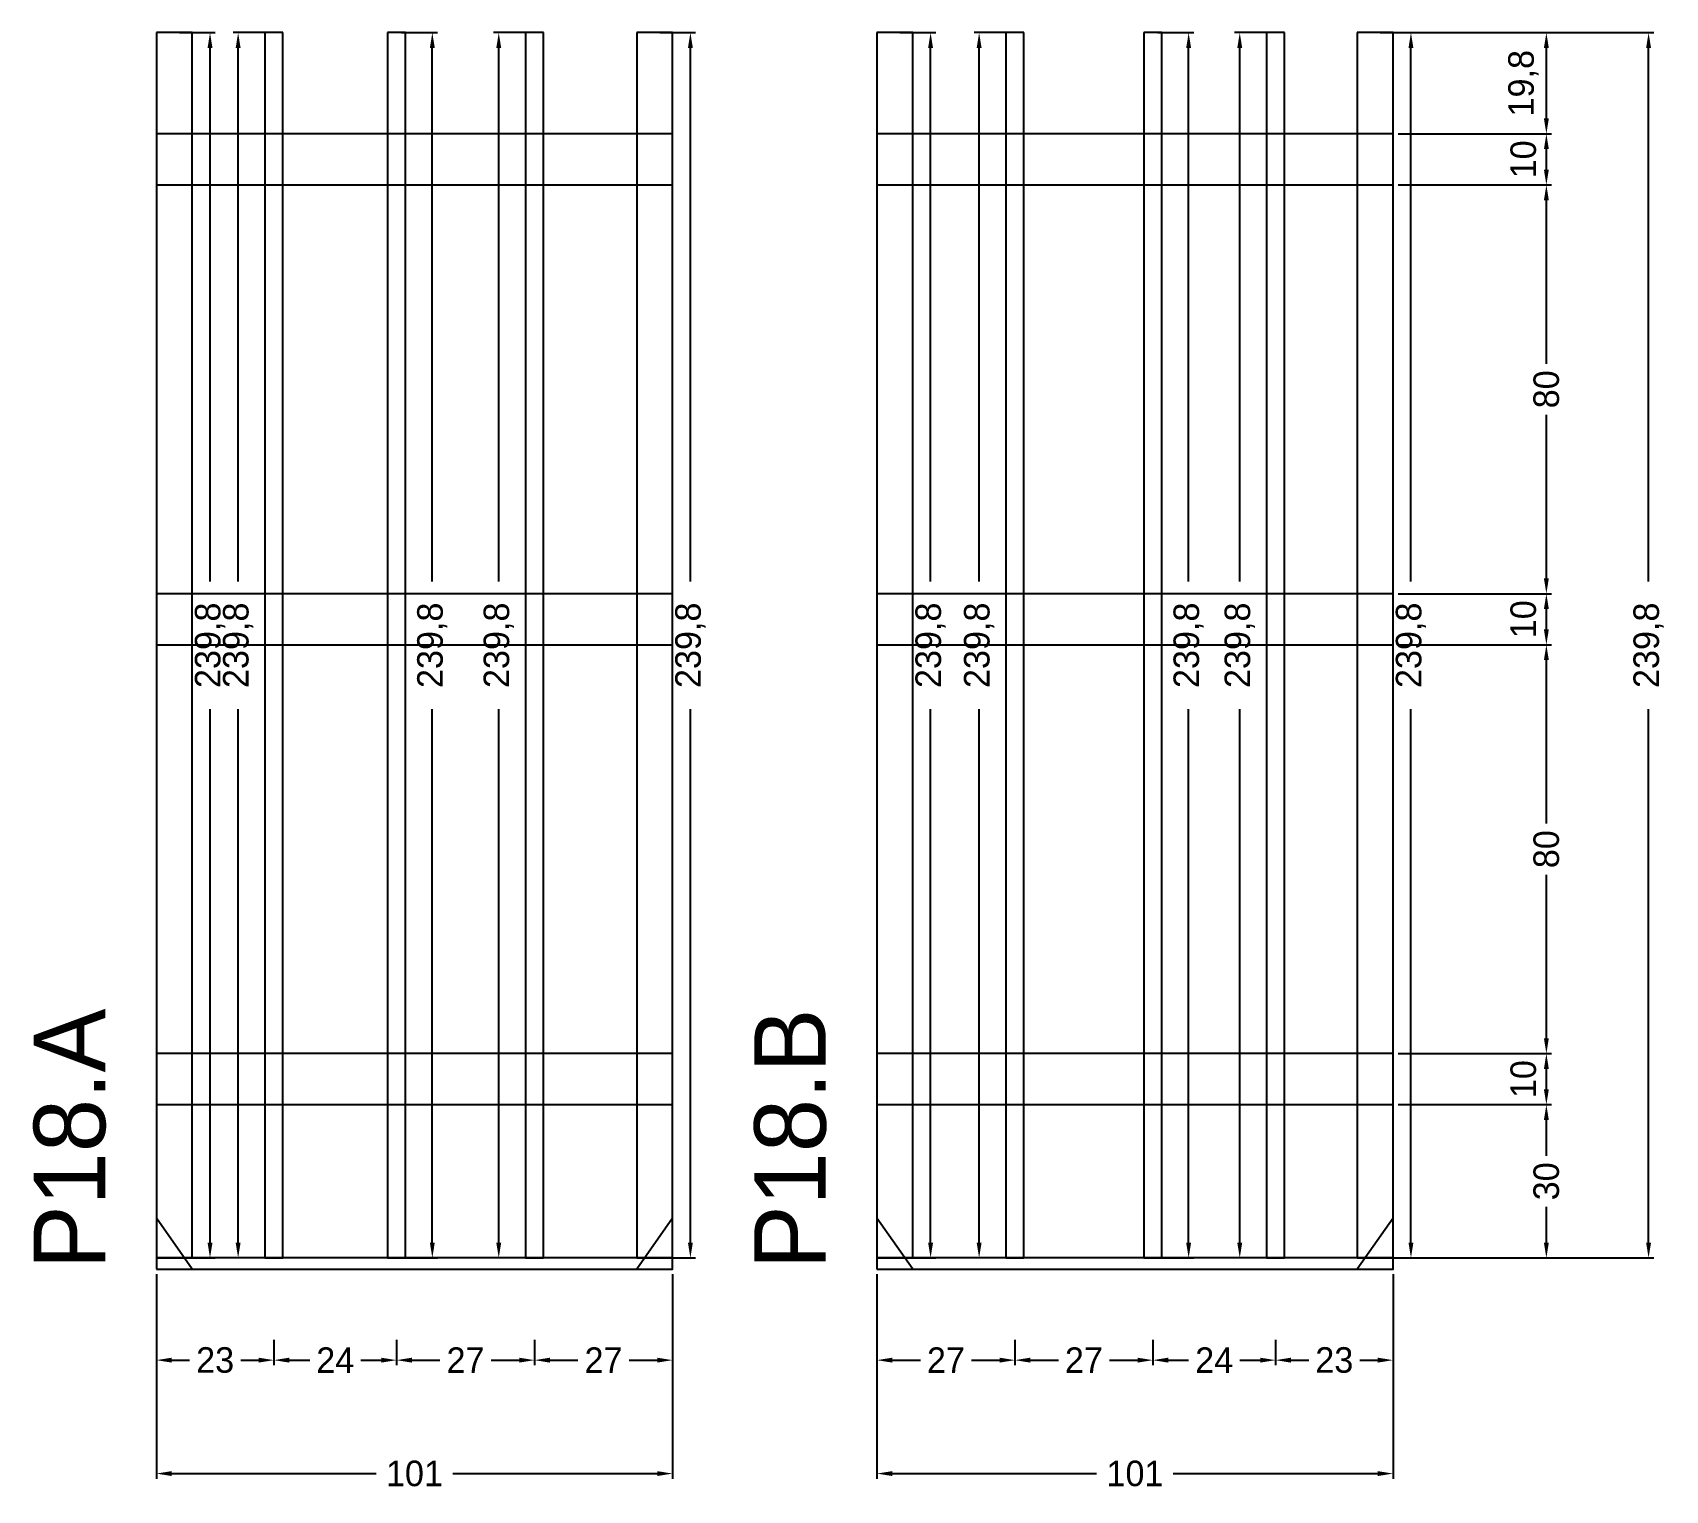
# Model space of a CAD drawing. Header units: centimetres. Extents: x -8500 to 4295, y -490 to 295.
# Drawn here: x 3975.8 to 4295.3, y -43.3 to 242 of the extents above; entities that cross this region are included whole.
import ezdxf

# ---------------------------------------------------------------- set-up
doc = ezdxf.new("R2010")
doc.units = ezdxf.units.CM
for name, color, linetype in [('COTA', 241, 'Continuous'), ('NOMENCLATURA', 7, 'Continuous'), ('SARR_2.2x10', 60, 'Continuous'), ('SARR_2.2x7', 40, 'Continuous'), ('SARR_3.5x7', 81, 'Continuous')]:
    doc.layers.add(name, color=color, linetype=linetype)
doc.dimstyles.new('PAINEL-NOVA', dxfattribs={"dimtxt": 5, "dimasz": 3, "dimexe": 1, "dimexo": 1, "dimgap": 1, "dimtad": 1, "dimcen": 2.5, "dimazin": 3, "dimtfac": 1, "dimtmove": 0, "dimatfit": 3})

msp = doc.modelspace()

# ---------------------------------------------------------------- texts
at = {"layer": 'NOMENCLATURA'}
for s, p in [('P18.A', (3990, 0)), ('P18.B', (4131, 0))]:
    msp.add_text(s, height=14, rotation=90, dxfattribs=at).set_placement(p)

# ---------------------------------------------------------------- blocks, each defined once
blk = doc.blocks.new('_CLOSEDFILLED')
at = {"color": 0, "linetype": 'BYBLOCK'}
blk.add_solid([(-1, 0.16), (0, 0), (-1, -0.16)], dxfattribs=at)
blk = doc.blocks.new('*D43')
for p, q in [((4004.5, 242), (4011.5, 242)), ((4010.5, 134.6), (4010.5, 239)), ((4010.5, 5.2), (4010.5, 109.6)), ((4004.5, 2.2), (4011.5, 2.2))]:
    blk.add_line(p, q)
at = {"layer": 'Defpoints'}
for p in [(4003.5, 242), (4003.5, 2.2), (4010.5, 2.2)]:
    blk.add_point(p, dxfattribs=at)
at = {"layer": 'COTA', "xscale": 3, "yscale": 3}
for p, rotation in [((4010.5, 242), 90), ((4010.5, 2.2), 270)]:
    blk.add_blockref('_CLOSEDFILLED', p, dxfattribs=dict(at, rotation=rotation))
at = {"layer": 'COTA', "insert": (4010.5, 122.1), "char_height": 5, "attachment_point": 5, "rotation": 90}
blk.add_mtext('239,8', dxfattribs=at)
blk = doc.blocks.new('*D44')
for p, q in [((4022, 242), (4015, 242)), ((4016, 134.6), (4016, 239)), ((4016, 5.2), (4016, 109.6)), ((4022, 2.2), (4015, 2.2))]:
    blk.add_line(p, q)
at = {"layer": 'Defpoints'}
for p in [(4023, 242), (4016, 2.2), (4023, 2.2)]:
    blk.add_point(p, dxfattribs=at)
at = {"layer": 'COTA', "xscale": 3, "yscale": 3}
for p, rotation in [((4016, 242), 90), ((4016, 2.2), 270)]:
    blk.add_blockref('_CLOSEDFILLED', p, dxfattribs=dict(at, rotation=rotation))
at = {"layer": 'COTA', "insert": (4016, 122.1), "char_height": 5, "attachment_point": 5, "rotation": 90}
blk.add_mtext('239,8', dxfattribs=at)
blk = doc.blocks.new('*D45')
for p, q in [((4048, 242), (4055, 242)), ((4054, 134.6), (4054, 239)), ((4054, 5.2), (4054, 109.6)), ((4048, 2.2), (4055, 2.2))]:
    blk.add_line(p, q)
at = {"layer": 'Defpoints'}
for p in [(4047, 242), (4047, 2.2), (4054, 2.2)]:
    blk.add_point(p, dxfattribs=at)
at = {"layer": 'COTA', "xscale": 3, "yscale": 3}
for p, rotation in [((4054, 242), 90), ((4054, 2.2), 270)]:
    blk.add_blockref('_CLOSEDFILLED', p, dxfattribs=dict(at, rotation=rotation))
at = {"layer": 'COTA', "insert": (4054, 122.1), "char_height": 5, "attachment_point": 5, "rotation": 90}
blk.add_mtext('239,8', dxfattribs=at)
blk = doc.blocks.new('*D46')
for p, q in [((4073, 242), (4066, 242)), ((4067, 134.6), (4067, 239)), ((4067, 5.2), (4067, 109.6)), ((4073, 2.2), (4066, 2.2))]:
    blk.add_line(p, q)
at = {"layer": 'Defpoints'}
for p in [(4074, 242), (4067, 2.2), (4074, 2.2)]:
    blk.add_point(p, dxfattribs=at)
at = {"layer": 'COTA', "xscale": 3, "yscale": 3}
for p, rotation in [((4067, 242), 90), ((4067, 2.2), 270)]:
    blk.add_blockref('_CLOSEDFILLED', p, dxfattribs=dict(at, rotation=rotation))
at = {"layer": 'COTA', "insert": (4067, 122.1), "char_height": 5, "attachment_point": 5, "rotation": 90}
blk.add_mtext('239,8', dxfattribs=at)
blk = doc.blocks.new('*D47')
for p, q in [((4098.5, 242), (4105.5, 242)), ((4104.5, 134.6), (4104.5, 239)), ((4104.5, 5.2), (4104.5, 109.6)), ((4098.5, 2.2), (4105.5, 2.2))]:
    blk.add_line(p, q)
at = {"layer": 'Defpoints'}
for p in [(4097.5, 242), (4097.5, 2.2), (4104.5, 2.2)]:
    blk.add_point(p, dxfattribs=at)
at = {"layer": 'COTA', "xscale": 3, "yscale": 3}
for p, rotation in [((4104.5, 242), 90), ((4104.5, 2.2), 270)]:
    blk.add_blockref('_CLOSEDFILLED', p, dxfattribs=dict(at, rotation=rotation))
at = {"layer": 'COTA', "insert": (4104.5, 122.1), "char_height": 5, "attachment_point": 5, "rotation": 90}
blk.add_mtext('239,8', dxfattribs=at)
blk = doc.blocks.new('*D48')
for p, q in [((4000, -13.8), (4000, -18.8)), ((4023, -13.8), (4023, -18.8)), ((4003, -17.8), (4006.5, -17.8)), ((4016.5, -17.8), (4020, -17.8))]:
    blk.add_line(p, q)
at = {"layer": 'Defpoints'}
for p in [(4000, -12.8), (4023, -12.8), (4000, -17.8)]:
    blk.add_point(p, dxfattribs=at)
at = {"layer": 'COTA', "xscale": 3, "yscale": 3, "rotation": 180}
blk.add_blockref('_CLOSEDFILLED', (4000, -17.8), dxfattribs=at)
at = {"layer": 'COTA', "xscale": 3, "yscale": 3}
blk.add_blockref('_CLOSEDFILLED', (4023, -17.8), dxfattribs=at)
at = {"layer": 'COTA', "insert": (4011.5, -17.8), "char_height": 5, "attachment_point": 5}
blk.add_mtext('23', dxfattribs=at)
blk = doc.blocks.new('*D49')
for p, q in [((4023, -13.8), (4023, -18.8)), ((4047, -13.8), (4047, -18.8)), ((4026, -17.8), (4030, -17.8)), ((4040, -17.8), (4044, -17.8))]:
    blk.add_line(p, q)
at = {"layer": 'Defpoints'}
for p in [(4023, -12.8), (4047, -12.8), (4023, -17.8)]:
    blk.add_point(p, dxfattribs=at)
at = {"layer": 'COTA', "xscale": 3, "yscale": 3, "rotation": 180}
blk.add_blockref('_CLOSEDFILLED', (4023, -17.8), dxfattribs=at)
at = {"layer": 'COTA', "xscale": 3, "yscale": 3}
blk.add_blockref('_CLOSEDFILLED', (4047, -17.8), dxfattribs=at)
at = {"layer": 'COTA', "insert": (4035, -17.8), "char_height": 5, "attachment_point": 5}
blk.add_mtext('24', dxfattribs=at)
blk = doc.blocks.new('*D50')
for p, q in [((4047, -13.8), (4047, -18.8)), ((4074, -13.8), (4074, -18.8)), ((4050, -17.8), (4055.5, -17.8)), ((4065.5, -17.8), (4071, -17.8))]:
    blk.add_line(p, q)
at = {"layer": 'Defpoints'}
for p in [(4047, -12.8), (4074, -12.8), (4047, -17.8)]:
    blk.add_point(p, dxfattribs=at)
at = {"layer": 'COTA', "xscale": 3, "yscale": 3, "rotation": 180}
blk.add_blockref('_CLOSEDFILLED', (4047, -17.8), dxfattribs=at)
at = {"layer": 'COTA', "xscale": 3, "yscale": 3}
blk.add_blockref('_CLOSEDFILLED', (4074, -17.8), dxfattribs=at)
at = {"layer": 'COTA', "insert": (4060.5, -17.8), "char_height": 5, "attachment_point": 5}
blk.add_mtext('27', dxfattribs=at)
blk = doc.blocks.new('*D51')
for p, q in [((4074, -13.8), (4074, -18.8)), ((4101, -13.8), (4101, -18.8)), ((4077, -17.8), (4082.5, -17.8)), ((4092.5, -17.8), (4098, -17.8))]:
    blk.add_line(p, q)
at = {"layer": 'Defpoints'}
for p in [(4074, -12.8), (4101, -12.8), (4074, -17.8)]:
    blk.add_point(p, dxfattribs=at)
at = {"layer": 'COTA', "xscale": 3, "yscale": 3, "rotation": 180}
blk.add_blockref('_CLOSEDFILLED', (4074, -17.8), dxfattribs=at)
at = {"layer": 'COTA', "xscale": 3, "yscale": 3}
blk.add_blockref('_CLOSEDFILLED', (4101, -17.8), dxfattribs=at)
at = {"layer": 'COTA', "insert": (4087.5, -17.8), "char_height": 5, "attachment_point": 5}
blk.add_mtext('27', dxfattribs=at)
blk = doc.blocks.new('*D52')
for p, q in [((4000, -1), (4000, -41)), ((4101, -1), (4101, -41)), ((4003, -40), (4043, -40)), ((4058, -40), (4098, -40))]:
    blk.add_line(p, q)
at = {"layer": 'Defpoints'}
for p in [(4000, 0), (4101, 0), (4000, -40)]:
    blk.add_point(p, dxfattribs=at)
at = {"layer": 'COTA', "xscale": 3, "yscale": 3, "rotation": 180}
blk.add_blockref('_CLOSEDFILLED', (4000, -40), dxfattribs=at)
at = {"layer": 'COTA', "xscale": 3, "yscale": 3}
blk.add_blockref('_CLOSEDFILLED', (4101, -40), dxfattribs=at)
at = {"layer": 'COTA', "insert": (4050.5, -40), "char_height": 5, "attachment_point": 5}
blk.add_mtext('101', dxfattribs=at)
blk = doc.blocks.new('GRA-E')
at = {"layer": 'SARR_2.2x7'}
blk.add_lwpolyline([(0, 0), (7, 0), (0, 10)], close=True, dxfattribs=at)
blk = doc.blocks.new('GRA-D')
at = {"layer": 'SARR_2.2x7'}
blk.add_lwpolyline([(0, 0), (7, 0), (7, 10)], close=True, dxfattribs=at)
blk = doc.blocks.new('*D53')
for p, q in [((4145.5, 242), (4152.5, 242)), ((4151.5, 134.6), (4151.5, 239)), ((4151.5, 5.2), (4151.5, 109.6)), ((4145.5, 2.2), (4152.5, 2.2))]:
    blk.add_line(p, q)
at = {"layer": 'Defpoints'}
for p in [(4144.5, 242), (4144.5, 2.2), (4151.5, 2.2)]:
    blk.add_point(p, dxfattribs=at)
at = {"layer": 'COTA', "xscale": 3, "yscale": 3}
for p, rotation in [((4151.5, 242), 90), ((4151.5, 2.2), 270)]:
    blk.add_blockref('_CLOSEDFILLED', p, dxfattribs=dict(at, rotation=rotation))
at = {"layer": 'COTA', "insert": (4151.5, 122.1), "char_height": 5, "attachment_point": 5, "rotation": 90}
blk.add_mtext('239,8', dxfattribs=at)
blk = doc.blocks.new('*D54')
for p, q in [((4167, 242), (4160, 242)), ((4161, 134.6), (4161, 239)), ((4161, 5.2), (4161, 109.6)), ((4167, 2.2), (4160, 2.2))]:
    blk.add_line(p, q)
at = {"layer": 'Defpoints'}
for p in [(4168, 242), (4161, 2.2), (4168, 2.2)]:
    blk.add_point(p, dxfattribs=at)
at = {"layer": 'COTA', "xscale": 3, "yscale": 3}
for p, rotation in [((4161, 242), 90), ((4161, 2.2), 270)]:
    blk.add_blockref('_CLOSEDFILLED', p, dxfattribs=dict(at, rotation=rotation))
at = {"layer": 'COTA', "insert": (4161, 122.1), "char_height": 5, "attachment_point": 5, "rotation": 90}
blk.add_mtext('239,8', dxfattribs=at)
blk = doc.blocks.new('*D55')
for p, q in [((4196, 242), (4203, 242)), ((4202, 134.6), (4202, 239)), ((4202, 5.2), (4202, 109.6)), ((4196, 2.2), (4203, 2.2))]:
    blk.add_line(p, q)
at = {"layer": 'Defpoints'}
for p in [(4195, 242), (4195, 2.2), (4202, 2.2)]:
    blk.add_point(p, dxfattribs=at)
at = {"layer": 'COTA', "xscale": 3, "yscale": 3}
for p, rotation in [((4202, 242), 90), ((4202, 2.2), 270)]:
    blk.add_blockref('_CLOSEDFILLED', p, dxfattribs=dict(at, rotation=rotation))
at = {"layer": 'COTA', "insert": (4202, 122.1), "char_height": 5, "attachment_point": 5, "rotation": 90}
blk.add_mtext('239,8', dxfattribs=at)
blk = doc.blocks.new('*D56')
for p, q in [((4218, 242), (4211, 242)), ((4212, 134.6), (4212, 239)), ((4212, 5.2), (4212, 109.6)), ((4218, 2.2), (4211, 2.2))]:
    blk.add_line(p, q)
at = {"layer": 'Defpoints'}
for p in [(4219, 242), (4212, 2.2), (4219, 2.2)]:
    blk.add_point(p, dxfattribs=at)
at = {"layer": 'COTA', "xscale": 3, "yscale": 3}
for p, rotation in [((4212, 242), 90), ((4212, 2.2), 270)]:
    blk.add_blockref('_CLOSEDFILLED', p, dxfattribs=dict(at, rotation=rotation))
at = {"layer": 'COTA', "insert": (4212, 122.1), "char_height": 5, "attachment_point": 5, "rotation": 90}
blk.add_mtext('239,8', dxfattribs=at)
blk = doc.blocks.new('*D57')
for p, q in [((4239.5, 242), (4246.5, 242)), ((4245.5, 134.6), (4245.5, 239)), ((4245.5, 5.2), (4245.5, 109.6)), ((4239.5, 2.2), (4246.5, 2.2))]:
    blk.add_line(p, q)
at = {"layer": 'Defpoints'}
for p in [(4238.5, 242), (4238.5, 2.2), (4245.5, 2.2)]:
    blk.add_point(p, dxfattribs=at)
at = {"layer": 'COTA', "xscale": 3, "yscale": 3}
for p, rotation in [((4245.5, 242), 90), ((4245.5, 2.2), 270)]:
    blk.add_blockref('_CLOSEDFILLED', p, dxfattribs=dict(at, rotation=rotation))
at = {"layer": 'COTA', "insert": (4245.5, 122.1), "char_height": 5, "attachment_point": 5, "rotation": 90}
blk.add_mtext('239,8', dxfattribs=at)
blk = doc.blocks.new('*D58')
for p, q in [((4141, -13.8), (4141, -18.8)), ((4168, -13.8), (4168, -18.8)), ((4144, -17.8), (4149.5, -17.8)), ((4159.5, -17.8), (4165, -17.8))]:
    blk.add_line(p, q)
at = {"layer": 'Defpoints'}
for p in [(4141, -12.8), (4168, -12.8), (4141, -17.8)]:
    blk.add_point(p, dxfattribs=at)
at = {"layer": 'COTA', "xscale": 3, "yscale": 3, "rotation": 180}
blk.add_blockref('_CLOSEDFILLED', (4141, -17.8), dxfattribs=at)
at = {"layer": 'COTA', "xscale": 3, "yscale": 3}
blk.add_blockref('_CLOSEDFILLED', (4168, -17.8), dxfattribs=at)
at = {"layer": 'COTA', "insert": (4154.5, -17.8), "char_height": 5, "attachment_point": 5}
blk.add_mtext('27', dxfattribs=at)
blk = doc.blocks.new('*D59')
for p, q in [((4168, -13.8), (4168, -18.8)), ((4195, -13.8), (4195, -18.8)), ((4171, -17.8), (4176.5, -17.8)), ((4186.5, -17.8), (4192, -17.8))]:
    blk.add_line(p, q)
at = {"layer": 'Defpoints'}
for p in [(4168, -12.8), (4195, -12.8), (4168, -17.8)]:
    blk.add_point(p, dxfattribs=at)
at = {"layer": 'COTA', "xscale": 3, "yscale": 3, "rotation": 180}
blk.add_blockref('_CLOSEDFILLED', (4168, -17.8), dxfattribs=at)
at = {"layer": 'COTA', "xscale": 3, "yscale": 3}
blk.add_blockref('_CLOSEDFILLED', (4195, -17.8), dxfattribs=at)
at = {"layer": 'COTA', "insert": (4181.5, -17.8), "char_height": 5, "attachment_point": 5}
blk.add_mtext('27', dxfattribs=at)
blk = doc.blocks.new('*D60')
for p, q in [((4195, -13.8), (4195, -18.8)), ((4219, -13.8), (4219, -18.8)), ((4198, -17.8), (4202, -17.8)), ((4212, -17.8), (4216, -17.8))]:
    blk.add_line(p, q)
at = {"layer": 'Defpoints'}
for p in [(4195, -12.8), (4219, -12.8), (4195, -17.8)]:
    blk.add_point(p, dxfattribs=at)
at = {"layer": 'COTA', "xscale": 3, "yscale": 3, "rotation": 180}
blk.add_blockref('_CLOSEDFILLED', (4195, -17.8), dxfattribs=at)
at = {"layer": 'COTA', "xscale": 3, "yscale": 3}
blk.add_blockref('_CLOSEDFILLED', (4219, -17.8), dxfattribs=at)
at = {"layer": 'COTA', "insert": (4207, -17.8), "char_height": 5, "attachment_point": 5}
blk.add_mtext('24', dxfattribs=at)
blk = doc.blocks.new('*D61')
for p, q in [((4219, -13.8), (4219, -18.8)), ((4242, -13.8), (4242, -18.8)), ((4222, -17.8), (4225.5, -17.8)), ((4235.5, -17.8), (4239, -17.8))]:
    blk.add_line(p, q)
at = {"layer": 'Defpoints'}
for p in [(4219, -12.8), (4242, -12.8), (4219, -17.8)]:
    blk.add_point(p, dxfattribs=at)
at = {"layer": 'COTA', "xscale": 3, "yscale": 3, "rotation": 180}
blk.add_blockref('_CLOSEDFILLED', (4219, -17.8), dxfattribs=at)
at = {"layer": 'COTA', "xscale": 3, "yscale": 3}
blk.add_blockref('_CLOSEDFILLED', (4242, -17.8), dxfattribs=at)
at = {"layer": 'COTA', "insert": (4230.5, -17.8), "char_height": 5, "attachment_point": 5}
blk.add_mtext('23', dxfattribs=at)
blk = doc.blocks.new('*D62')
for p, q in [((4141, -1), (4141, -41)), ((4242, -1), (4242, -41)), ((4144, -40), (4184, -40)), ((4199, -40), (4239, -40))]:
    blk.add_line(p, q)
at = {"layer": 'Defpoints'}
for p in [(4141, 0), (4242, 0), (4141, -40)]:
    blk.add_point(p, dxfattribs=at)
at = {"layer": 'COTA', "xscale": 3, "yscale": 3, "rotation": 180}
blk.add_blockref('_CLOSEDFILLED', (4141, -40), dxfattribs=at)
at = {"layer": 'COTA', "xscale": 3, "yscale": 3}
blk.add_blockref('_CLOSEDFILLED', (4242, -40), dxfattribs=at)
at = {"layer": 'COTA', "insert": (4191.5, -40), "char_height": 5, "attachment_point": 5}
blk.add_mtext('101', dxfattribs=at)
blk = doc.blocks.new('*D63')
for p, q in [((4243, 242), (4293, 242)), ((4292, 134.6), (4292, 239)), ((4292, 5.2), (4292, 109.6)), ((4243, 2.2), (4293, 2.2))]:
    blk.add_line(p, q)
at = {"layer": 'Defpoints'}
for p in [(4242, 242), (4242, 2.2), (4292, 2.2)]:
    blk.add_point(p, dxfattribs=at)
at = {"layer": 'COTA', "xscale": 3, "yscale": 3}
for p, rotation in [((4292, 242), 90), ((4292, 2.2), 270)]:
    blk.add_blockref('_CLOSEDFILLED', p, dxfattribs=dict(at, rotation=rotation))
at = {"layer": 'COTA', "insert": (4292, 122.1), "char_height": 5, "attachment_point": 5, "rotation": 90}
blk.add_mtext('239,8', dxfattribs=at)
blk = doc.blocks.new('*D64')
for p, q in [((4243, 32.2), (4273, 32.2)), ((4272, 22.2), (4272, 29.2)), ((4272, 5.2), (4272, 12.2)), ((4243, 2.2), (4273, 2.2))]:
    blk.add_line(p, q)
at = {"layer": 'Defpoints'}
for p in [(4242, 32.2), (4242, 2.2), (4272, 2.2)]:
    blk.add_point(p, dxfattribs=at)
at = {"layer": 'COTA', "xscale": 3, "yscale": 3}
for p, rotation in [((4272, 32.2), 90), ((4272, 2.2), 270)]:
    blk.add_blockref('_CLOSEDFILLED', p, dxfattribs=dict(at, rotation=rotation))
at = {"layer": 'COTA', "insert": (4272, 17.2), "char_height": 5, "attachment_point": 5, "rotation": 90}
blk.add_mtext('30', dxfattribs=at)
blk = doc.blocks.new('*D65')
for p, q in [((4243, 42.2), (4273, 42.2)), ((4272, 35.2), (4272, 39.2)), ((4243, 32.2), (4273, 32.2))]:
    blk.add_line(p, q)
at = {"layer": 'Defpoints'}
for p in [(4242, 42.2), (4242, 32.2), (4272, 32.2)]:
    blk.add_point(p, dxfattribs=at)
at = {"layer": 'COTA', "xscale": 3, "yscale": 3}
for p, rotation in [((4272, 42.2), 90), ((4272, 32.2), 270)]:
    blk.add_blockref('_CLOSEDFILLED', p, dxfattribs=dict(at, rotation=rotation))
at = {"layer": 'COTA', "insert": (4267.5, 37.2), "char_height": 5, "attachment_point": 5, "rotation": 90}
blk.add_mtext('10', dxfattribs=at)
blk = doc.blocks.new('*D66')
for p, q in [((4243, 122.2), (4273, 122.2)), ((4272, 87.2), (4272, 119.2)), ((4272, 45.2), (4272, 77.2)), ((4243, 42.2), (4273, 42.2))]:
    blk.add_line(p, q)
at = {"layer": 'Defpoints'}
for p in [(4242, 122.2), (4242, 42.2), (4272, 42.2)]:
    blk.add_point(p, dxfattribs=at)
at = {"layer": 'COTA', "xscale": 3, "yscale": 3}
for p, rotation in [((4272, 122.2), 90), ((4272, 42.2), 270)]:
    blk.add_blockref('_CLOSEDFILLED', p, dxfattribs=dict(at, rotation=rotation))
at = {"layer": 'COTA', "insert": (4272, 82.2), "char_height": 5, "attachment_point": 5, "rotation": 90}
blk.add_mtext('80', dxfattribs=at)
blk = doc.blocks.new('*D68')
for p, q in [((4243, 212.2), (4273, 212.2)), ((4272, 177.2), (4272, 209.2)), ((4272, 135.2), (4272, 167.2)), ((4243, 132.2), (4273, 132.2))]:
    blk.add_line(p, q)
at = {"layer": 'Defpoints'}
for p in [(4242, 212.2), (4242, 132.2), (4272, 132.2)]:
    blk.add_point(p, dxfattribs=at)
at = {"layer": 'COTA', "xscale": 3, "yscale": 3}
for p, rotation in [((4272, 212.2), 90), ((4272, 132.2), 270)]:
    blk.add_blockref('_CLOSEDFILLED', p, dxfattribs=dict(at, rotation=rotation))
at = {"layer": 'COTA', "insert": (4272, 172.2), "char_height": 5, "attachment_point": 5, "rotation": 90}
blk.add_mtext('80', dxfattribs=at)
blk = doc.blocks.new('*D69')
for p, q in [((4243, 222.2), (4273, 222.2)), ((4272, 215.2), (4272, 219.2)), ((4243, 212.2), (4273, 212.2))]:
    blk.add_line(p, q)
at = {"layer": 'Defpoints'}
for p in [(4242, 222.2), (4242, 212.2), (4272, 212.2)]:
    blk.add_point(p, dxfattribs=at)
at = {"layer": 'COTA', "xscale": 3, "yscale": 3}
for p, rotation in [((4272, 222.2), 90), ((4272, 212.2), 270)]:
    blk.add_blockref('_CLOSEDFILLED', p, dxfattribs=dict(at, rotation=rotation))
at = {"layer": 'COTA', "insert": (4267.5, 217.2), "char_height": 5, "attachment_point": 5, "rotation": 90}
blk.add_mtext('10', dxfattribs=at)

# ---------------------------------------------------------------- dimensions: what is measured, and where the dimension line sits
at = {"layer": 'COTA'}
for base, p1, p2, picture, middle in [((4010.5, 2.2), (4003.5, 2.2), (4003.5, 242), '*D43', (4010.5, 122.1)), ((4016, 2.2), (4023, 2.2), (4023, 242), '*D44', (4016, 122.1)), ((4054, 2.2), (4047, 2.2), (4047, 242), '*D45', (4054, 122.1)), ((4067, 2.2), (4074, 2.2), (4074, 242), '*D46', (4067, 122.1)), ((4104.5, 2.2), (4097.5, 2.2), (4097.5, 242), '*D47', (4104.5, 122.1)), ((4151.5, 2.2), (4144.5, 2.2), (4144.5, 242), '*D53', (4151.5, 122.1)), ((4161, 2.2), (4168, 2.2), (4168, 242), '*D54', (4161, 122.1)), ((4202, 2.2), (4195, 2.2), (4195, 242), '*D55', (4202, 122.1)), ((4212, 2.2), (4219, 2.2), (4219, 242), '*D56', (4212, 122.1)), ((4245.5, 2.2), (4238.5, 2.2), (4238.5, 242), '*D57', (4245.5, 122.1)), ((4292, 2.2), (4242, 2.2), (4242, 242), '*D63', (4292, 122.1)), ((4272, 212.2), (4242, 212.2), (4242, 222.2), '*D69', (4267.5, 217.2)), ((4272, 132.2), (4242, 132.2), (4242, 212.2), '*D68', (4272, 172.2)), ((4272, 42.2), (4242, 42.2), (4242, 122.2), '*D66', (4272, 82.2)), ((4272, 32.2), (4242, 32.2), (4242, 42.2), '*D65', (4267.5, 37.2)), ((4272, 2.2), (4242, 2.2), (4242, 32.2), '*D64', (4272, 17.2))]:
    dim = msp.add_linear_dim(base=base, p1=p1, p2=p2, angle=90, dimstyle='PAINEL-NOVA', dxfattribs=at)
    dim.commit()
    dim.dimension.update_dxf_attribs({"geometry": picture, "text_midpoint": middle})
for base, p1, p2 in [((4272, 222.2), (4242, 222.2), (4242, 242)), ((4272, 122.2), (4242, 122.2), (4242, 132.2))]:
    msp.add_linear_dim(base=base, p1=p1, p2=p2, angle=90, dimstyle='PAINEL-NOVA', dxfattribs=at).render()
for base, p1, p2, picture, middle in [((4000, -40), (4000, 0), (4101, 0), '*D52', (4050.5, -40)), ((4141, -40), (4141, 0), (4242, 0), '*D62', (4191.5, -40)), ((4000, -17.8), (4000, -12.8), (4023, -12.8), '*D48', (4011.5, -17.8)), ((4023, -17.8), (4023, -12.8), (4047, -12.8), '*D49', (4035, -17.8)), ((4047, -17.8), (4047, -12.8), (4074, -12.8), '*D50', (4060.5, -17.8)), ((4074, -17.8), (4074, -12.8), (4101, -12.8), '*D51', (4087.5, -17.8)), ((4141, -17.8), (4141, -12.8), (4168, -12.8), '*D58', (4154.5, -17.8)), ((4168, -17.8), (4168, -12.8), (4195, -12.8), '*D59', (4181.5, -17.8)), ((4195, -17.8), (4195, -12.8), (4219, -12.8), '*D60', (4207, -17.8)), ((4219, -17.8), (4219, -12.8), (4242, -12.8), '*D61', (4230.5, -17.8))]:
    dim = msp.add_linear_dim(base=base, p1=p1, p2=p2, dimstyle='PAINEL-NOVA', dxfattribs=at)
    dim.commit()
    dim.dimension.update_dxf_attribs({"geometry": picture, "text_midpoint": middle})

# ---------------------------------------------------------------- linework, layer by layer
at = {"layer": 'SARR_2.2x10'}
for p, q in [((4101, 222.2), (4000, 222.2)), ((4000, 222.2), (4000, 212.2)), ((4101, 212.2), (4101, 222.2)), ((4242, 222.2), (4141, 222.2)), ((4141, 222.2), (4141, 212.2)), ((4242, 212.2), (4242, 222.2)), ((4000, 212.2), (4101, 212.2)), ((4141, 212.2), (4242, 212.2)), ((4101, 132.2), (4000, 132.2)), ((4000, 132.2), (4000, 122.2)), ((4101, 122.2), (4101, 132.2)), ((4242, 132.2), (4141, 132.2)), ((4141, 132.2), (4141, 122.2)), ((4242, 122.2), (4242, 132.2)), ((4000, 122.2), (4101, 122.2)), ((4141, 122.2), (4242, 122.2)), ((4101, 42.2), (4000, 42.2)), ((4000, 42.2), (4000, 32.2)), ((4101, 32.2), (4101, 42.2)), ((4242, 42.2), (4141, 42.2)), ((4141, 42.2), (4141, 32.2)), ((4242, 32.2), (4242, 42.2)), ((4000, 32.2), (4101, 32.2)), ((4141, 32.2), (4242, 32.2))]:
    msp.add_line(p, q, dxfattribs=at)
at = {"layer": 'SARR_2.2x7'}
for p, q in [((4007, 242), (4000, 242)), ((4000, 242), (4000, 2.2)), ((4007, 2.2), (4007, 242)), ((4101, 242), (4094, 242)), ((4094, 242), (4094, 2.2)), ((4101, 2.2), (4101, 242)), ((4148, 242), (4141, 242)), ((4141, 242), (4141, 2.2)), ((4148, 2.2), (4148, 242)), ((4242, 242), (4235, 242)), ((4235, 242), (4235, 2.2)), ((4242, 2.2), (4242, 242)), ((4101, 2.2), (4000, 2.2)), ((4000, 2.2), (4000, 0)), ((4000, 2.2), (4007, 2.2)), ((4000, 0), (4101, 0)), ((4094, 2.2), (4101, 2.2)), ((4101, 0), (4101, 2.2)), ((4242, 2.2), (4141, 2.2)), ((4141, 2.2), (4141, 0)), ((4141, 2.2), (4148, 2.2)), ((4141, 0), (4242, 0)), ((4235, 2.2), (4242, 2.2)), ((4242, 0), (4242, 2.2))]:
    msp.add_line(p, q, dxfattribs=at)
at = {"layer": 'SARR_3.5x7'}
for p, q in [((4024.75, 242), (4021.25, 242)), ((4021.25, 242), (4021.25, 2.2)), ((4024.75, 2.2), (4024.75, 242)), ((4048.75, 242), (4045.25, 242)), ((4045.25, 242), (4045.25, 2.2)), ((4048.75, 2.2), (4048.75, 242)), ((4075.75, 242), (4072.25, 242)), ((4072.25, 242), (4072.25, 2.2)), ((4075.75, 2.2), (4075.75, 242)), ((4169.75, 242), (4166.25, 242)), ((4166.25, 242), (4166.25, 2.2)), ((4169.75, 2.2), (4169.75, 242)), ((4196.75, 242), (4193.25, 242)), ((4193.25, 242), (4193.25, 2.2)), ((4196.75, 2.2), (4196.75, 242)), ((4220.75, 242), (4217.25, 242)), ((4217.25, 242), (4217.25, 2.2)), ((4220.75, 2.2), (4220.75, 242)), ((4021.25, 2.2), (4024.75, 2.2)), ((4045.25, 2.2), (4048.75, 2.2)), ((4072.25, 2.2), (4075.75, 2.2)), ((4166.25, 2.2), (4169.75, 2.2)), ((4193.25, 2.2), (4196.75, 2.2)), ((4217.25, 2.2), (4220.75, 2.2))]:
    msp.add_line(p, q, dxfattribs=at)

# ---------------------------------------------------------------- block references
at = {"layer": 'SARR_2.2x7'}
for name, p in [('GRA-E', (4000, 0)), ('GRA-D', (4094, 0)), ('GRA-E', (4141, 0)), ('GRA-D', (4235, 0))]:
    msp.add_blockref(name, p, dxfattribs=at)

msp.set_redraw_order([(e.dxf.handle, doc.entitydb.next_handle()) for e in msp.query("TEXT MTEXT ATTDEF DIMENSION ARC_DIMENSION")])  # texts and dimensions are drawn at this point

doc.saveas('drawing.dxf')
